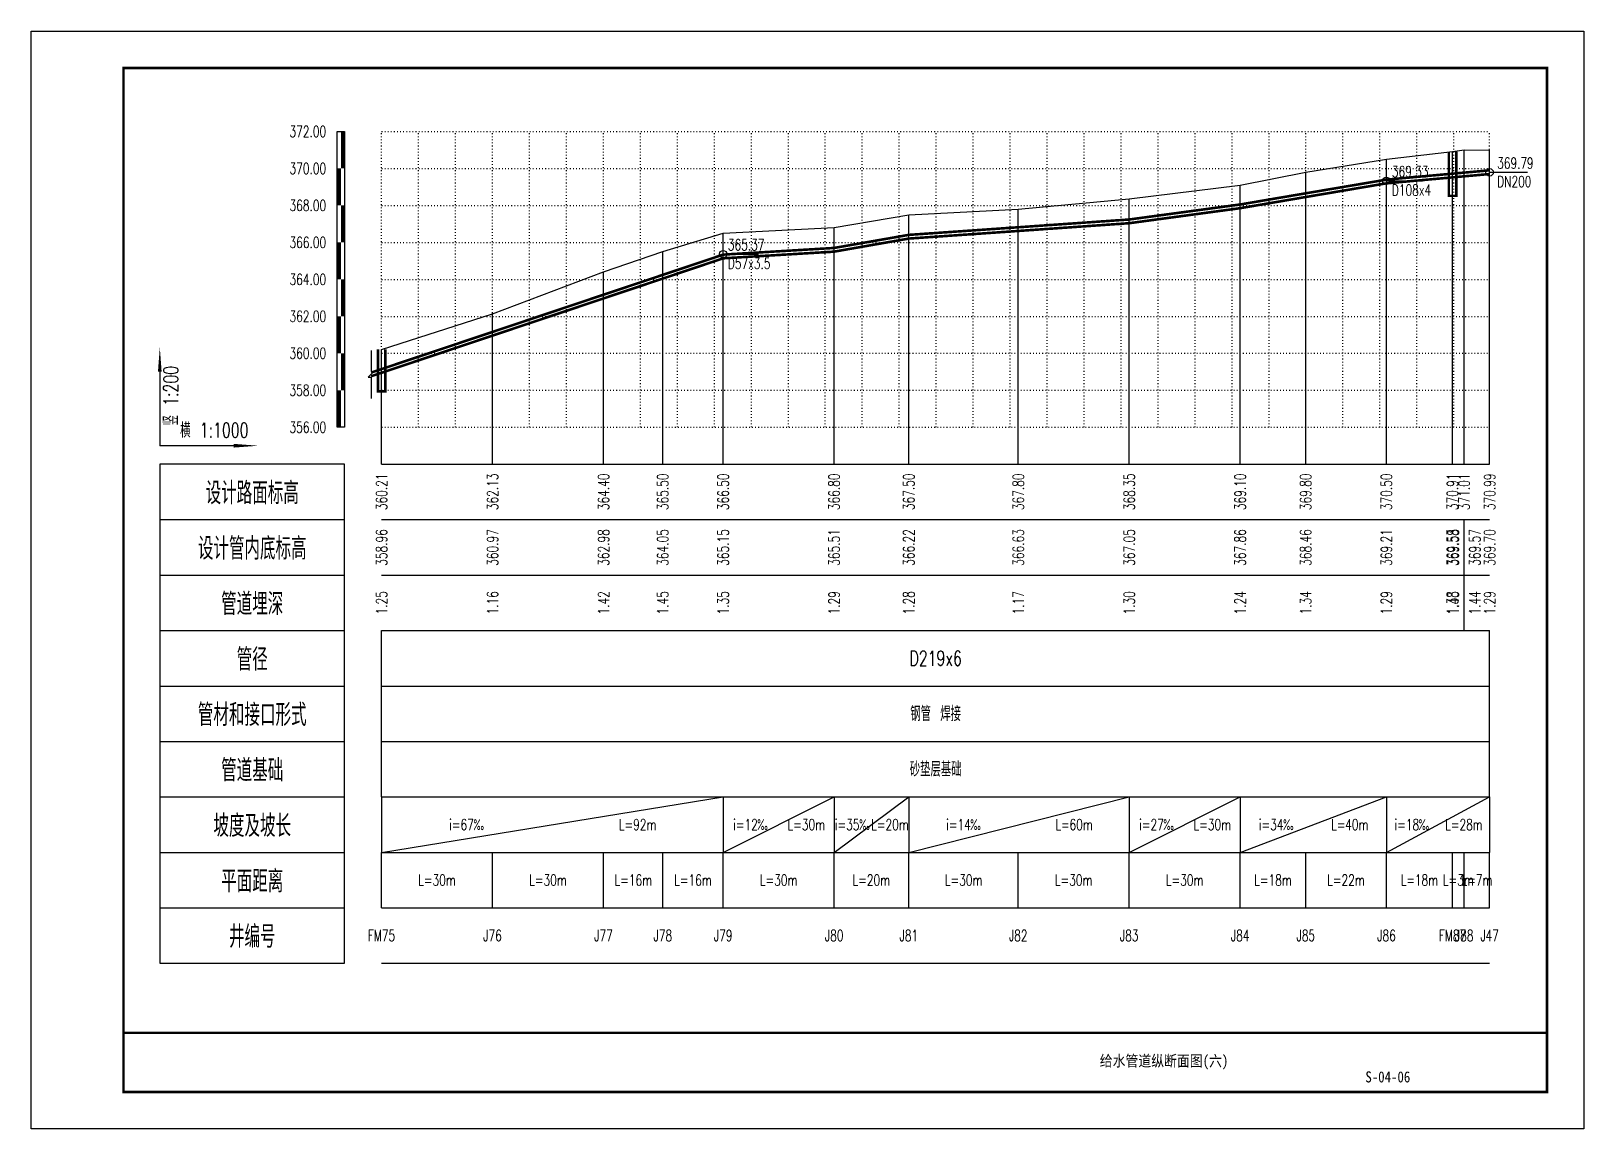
# Model space of a CAD drawing. Extents: x 566669 to 567929, y 3427063 to 3427212.
# Drawn here: x 567718.9 to 567928.9, y 3427063.1 to 3427211.6 of the extents above; entities that cross this region are included whole.
import ezdxf
from ezdxf.enums import TextEntityAlignment as Align

# ---------------------------------------------------------------- set-up
doc = ezdxf.new("R2010")
doc.units = 0
doc.header["$LTSCALE"] = 10
doc.linetypes.add('CENTER', pattern=[50.8, 31.75, -6.35, 6.35, -6.35])
doc.linetypes.add('DOT', pattern=[6.35, 0, -6.35])
doc.layers.get('0').update_dxf_attribs({"linetype": 'CONTINUOUS'})
for name, color, linetype in [('0-BZ', 7, 'CONTINUOUS'), ('0-TK', 7, 'CONTINUOUS'), ('DMZBWG', 8, 'DOT'), ('GPSCOMMON', 7, 'CONTINUOUS'), ('hy_dm_gs_subpipe', 7, 'CONTINUOUS'), ('hydm_common_pipe', 7, 'CONTINUOUS'), ('hydm_gs_natureline', 7, 'CONTINUOUS'), ('hydm_gs_pipe', 7, 'CONTINUOUS'), ('hydm_gs_well', 7, 'CONTINUOUS')]:
    doc.layers.add(name, color=color, linetype=linetype)
doc.styles.add('-宋体', font='', dxfattribs={"width": 0.75})
doc.styles.add('GPSHZ', font='txt.shx', dxfattribs={"width": 0.8, "bigfont": 'hztxt.shx'})
doc.styles.get('-宋体').set_extended_font_data('SimSun')

msp = doc.modelspace()

# ---------------------------------------------------------------- texts
at = {"layer": '0-BZ', "color": 0, "ltscale": 15, "style": '-宋体', "width": 0.85}
for s, p in [('给水管道纵断面图(六)', (567872.07, 3427072.24)), ('S-04-06', (567902.33, 3427070.16))]:
    msp.add_text(s, height=1.5, rotation=359.9624, dxfattribs=at).set_placement(p, align=Align.MIDDLE)
at = {"layer": 'hy_dm_gs_subpipe', "style": 'GPSHZ', "width": 0.7}
for s, p in [('369.79', (567917.1, 3427193.01)), ('369.33', (567902.88, 3427191.86)), ('365.37', (567813.08, 3427181.95))]:
    msp.add_text(s, height=1.5, dxfattribs=at).set_placement(p)
for s, p in [('DN200', (567917.1, 3427192.01)), ('D108x4', (567902.88, 3427190.86)), ('D57x3.5', (567813.08, 3427180.95))]:
    msp.add_text(s, height=1.5, dxfattribs=at).set_placement(p, align=Align.TOP_LEFT)
at = {"layer": 'hydm_common_pipe', "style": 'GPSHZ', "width": 0.7}
for s, p in [('372.00', (567758.76, 3427198.03)), ('370.00', (567758.76, 3427193.03)), ('368.00', (567758.76, 3427188.03)), ('366.00', (567758.76, 3427183.03)), ('364.00', (567758.76, 3427178.03)), ('362.00', (567758.76, 3427173.03)), ('360.00', (567758.76, 3427168.03)), ('358.00', (567758.76, 3427163.03)), ('356.00', (567758.76, 3427158.03))]:
    msp.add_text(s, height=1.5, dxfattribs=at).set_placement(p, align=Align.MIDDLE_RIGHT)
msp.add_text('竖 1:200', height=2, rotation=90, dxfattribs=at).set_placement((567736.76, 3427158.28), align=Align.TOP_LEFT)
msp.add_text('横 1:1000', height=2, dxfattribs=at).set_placement((567739.01, 3427156.03), align=Align.BOTTOM_LEFT)
for s, p in [('360.21', (567766.26, 3427149.28)), ('362.13', (567781.27, 3427149.28)), ('364.40', (567796.28, 3427149.28)), ('365.50', (567804.28, 3427149.28)), ('366.50', (567812.45, 3427149.28)), ('366.80', (567827.44, 3427149.28)), ('367.50', (567837.55, 3427149.28)), ('367.80', (567852.36, 3427149.28)), ('368.35', (567867.36, 3427149.28)), ('369.10', (567882.36, 3427149.28)), ('369.80', (567891.22, 3427149.28)), ('370.50', (567902.13, 3427149.28)), ('370.91', (567911.08, 3427149.28)), ('371.01', (567912.64, 3427149.28)), ('370.99', (567916.1, 3427149.28)), ('358.96', (567766.26, 3427141.78)), ('360.97', (567781.27, 3427141.78)), ('362.98', (567796.28, 3427141.78)), ('364.05', (567804.28, 3427141.78)), ('365.15', (567812.45, 3427141.78)), ('365.51', (567827.44, 3427141.78)), ('366.22', (567837.55, 3427141.78)), ('366.63', (567852.36, 3427141.78)), ('367.05', (567867.36, 3427141.78)), ('367.86', (567882.36, 3427141.78)), ('368.46', (567891.22, 3427141.78)), ('369.21', (567902.13, 3427141.78)), ('369.53', (567911.08, 3427141.78)), ('369.58', (567911.19, 3427141.78)), ('369.57', (567914.09, 3427141.78)), ('369.70', (567916.1, 3427141.78)), ('1.25', (567766.26, 3427134.28)), ('1.16', (567781.27, 3427134.28)), ('1.42', (567796.28, 3427134.28)), ('1.45', (567804.28, 3427134.28)), ('1.35', (567812.45, 3427134.28)), ('1.29', (567827.44, 3427134.28)), ('1.28', (567837.55, 3427134.28)), ('1.17', (567852.36, 3427134.28)), ('1.30', (567867.36, 3427134.28)), ('1.24', (567882.36, 3427134.28)), ('1.34', (567891.22, 3427134.28)), ('1.29', (567902.13, 3427134.28)), ('1.38', (567911.08, 3427134.28)), ('1.43', (567911.19, 3427134.28)), ('1.44', (567914.09, 3427134.28)), ('1.29', (567916.1, 3427134.28))]:
    msp.add_text(s, height=1.5, rotation=90, dxfattribs=at).set_placement(p, align=Align.MIDDLE_CENTER)
for s, height, p in [('D219x6', 2, (567841.18, 3427126.78)), ('钢管 焊接', 2, (567841.18, 3427119.28)), ('砂垫层基础', 2, (567841.18, 3427111.78)), ('i=67‰', 1.5, (567777.81, 3427104.28)), ('L=92m', 1.5, (567800.9, 3427104.28)), ('i=12‰', 1.5, (567816.2, 3427104.28)), ('L=30m', 1.5, (567823.69, 3427104.28)), ('i=35‰', 1.5, (567829.97, 3427104.28)), ('L=20m', 1.5, (567835.02, 3427104.28)), ('i=14‰', 1.5, (567845, 3427104.28)), ('L=60m', 1.5, (567859.91, 3427104.28)), ('i=27‰', 1.5, (567871.11, 3427104.28)), ('L=30m', 1.5, (567878.61, 3427104.28)), ('i=34‰', 1.5, (567887.3, 3427104.28)), ('L=40m', 1.5, (567897.19, 3427104.28)), ('i=18‰', 1.5, (567905.63, 3427104.28)), ('L=28m', 1.5, (567912.61, 3427104.28)), ('L=30m', 1.5, (567773.76, 3427096.78)), ('L=30m', 1.5, (567788.77, 3427096.78)), ('L=16m', 1.5, (567800.28, 3427096.78)), ('L=16m', 1.5, (567808.37, 3427096.78)), ('L=30m', 1.5, (567819.95, 3427096.78)), ('L=20m', 1.5, (567832.5, 3427096.78)), ('L=30m', 1.5, (567844.96, 3427096.78)), ('L=30m', 1.5, (567859.86, 3427096.78)), ('L=30m', 1.5, (567874.86, 3427096.78)), ('L=18m', 1.5, (567886.79, 3427096.78)), ('L=22m', 1.5, (567896.68, 3427096.78)), ('L=18m', 1.5, (567906.61, 3427096.78)), ('L=3m', 1.5, (567911.86, 3427096.78)), ('L=7m', 1.5, (567914.37, 3427096.78)), ('FM75', 1.5, (567766.26, 3427089.28)), ('J76', 1.5, (567781.27, 3427089.28)), ('J77', 1.5, (567796.28, 3427089.28)), ('J78', 1.5, (567804.28, 3427089.28)), ('J79', 1.5, (567812.45, 3427089.28)), ('J80', 1.5, (567827.44, 3427089.28)), ('J81', 1.5, (567837.55, 3427089.28)), ('J82', 1.5, (567852.36, 3427089.28)), ('J83', 1.5, (567867.36, 3427089.28)), ('J84', 1.5, (567882.36, 3427089.28)), ('J85', 1.5, (567891.22, 3427089.28)), ('J86', 1.5, (567902.13, 3427089.28)), ('FM87', 1.5, (567911.08, 3427089.28)), ('J88', 1.5, (567912.64, 3427089.28)), ('J47', 1.5, (567916.1, 3427089.28))]:
    msp.add_text(s, height=height, dxfattribs=at).set_placement(p, align=Align.MIDDLE_CENTER)

# ---------------------------------------------------------------- blocks, each defined once
blk = doc.blocks.new('dafgdahgsdfh')
at = {"layer": '0-TK'}
blk.add_lwpolyline([(43209.45, 121009.57), (43419.45, 121009.57), (43419.45, 120861.07), (43209.45, 120861.07)], close=True, dxfattribs=at)
blk = doc.blocks.new('hygx_gszdtablehead45')
at = {"layer": 'GPSCOMMON'}
for p, q in [((0, 135), (0, 0)), ((50, 135), (0, 135)), ((50, 0), (50, 135)), ((0, 120), (50, 120)), ((0, 105), (50, 105)), ((0, 90), (50, 90)), ((0, 75), (50, 75)), ((0, 60), (50, 60)), ((0, 45), (50, 45)), ((0, 30), (50, 30)), ((0, 15), (50, 15)), ((0, 0), (50, 0)), ((0, 0), (50, 0))]:
    blk.add_line(p, q, dxfattribs=at)
at = {"layer": 'GPSCOMMON', "style": 'GPSHZ', "width": 0.7}
for s, p in [('设计路面标高', (25, 127.5)), ('设计管内底标高', (25, 112.5)), ('管道埋深', (25, 97.5)), ('管径', (25, 82.5)), ('管材和接口形式', (25, 67.5)), ('管道基础', (25, 52.5)), ('坡度及坡长', (25, 37.5)), ('平面距离', (25, 22.5)), ('井编号', (25, 7.5))]:
    blk.add_text(s, height=6, dxfattribs=at).set_placement(p, align=Align.MIDDLE)
blk = doc.blocks.new('swyg')
at = {"linetype": 'Continuous'}
blk.add_circle((0, 0), 1, dxfattribs=at)
blk = doc.blocks.new('SWYGXX')
at = {"color": 0}
blk.add_circle((0, 0), 1, dxfattribs=at)

# ---------------------------------------------------------------- linework, layer by layer
at = {"layer": '0-TK', "const_width": 0.35}
for points in [[(567923.85, 3427068.12), (567731.35, 3427068.12), (567731.35, 3427206.62), (567923.85, 3427206.62)], [(567731.35, 3427206.62), (567923.85, 3427206.62), (567923.85, 3427076.12), (567731.35, 3427076.12)]]:
    msp.add_lwpolyline(points, close=True, dxfattribs=at)
at = {"layer": 'DMZBWG', "ltscale": 0.005}
for p, q in [((567766.26, 3427198.03), (567916.1, 3427198.03)), ((567766.26, 3427158.03), (567766.26, 3427198.03)), ((567771.26, 3427158.03), (567771.26, 3427198.03)), ((567776.26, 3427158.03), (567776.26, 3427198.03)), ((567781.26, 3427158.03), (567781.26, 3427198.03)), ((567786.26, 3427158.03), (567786.26, 3427198.03)), ((567791.26, 3427158.03), (567791.26, 3427198.03)), ((567796.26, 3427158.03), (567796.26, 3427198.03)), ((567801.26, 3427158.03), (567801.26, 3427198.03)), ((567806.26, 3427158.03), (567806.26, 3427198.03)), ((567811.26, 3427158.03), (567811.26, 3427198.03)), ((567816.26, 3427158.03), (567816.26, 3427198.03)), ((567821.26, 3427158.03), (567821.26, 3427198.03)), ((567826.26, 3427158.03), (567826.26, 3427198.03)), ((567831.26, 3427158.03), (567831.26, 3427198.03)), ((567836.26, 3427158.03), (567836.26, 3427198.03)), ((567841.26, 3427158.03), (567841.26, 3427198.03)), ((567846.26, 3427158.03), (567846.26, 3427198.03)), ((567851.26, 3427158.03), (567851.26, 3427198.03)), ((567856.26, 3427158.03), (567856.26, 3427198.03)), ((567861.26, 3427158.03), (567861.26, 3427198.03)), ((567866.26, 3427158.03), (567866.26, 3427198.03)), ((567871.26, 3427158.03), (567871.26, 3427198.03)), ((567876.26, 3427158.03), (567876.26, 3427198.03)), ((567881.26, 3427158.03), (567881.26, 3427198.03)), ((567886.26, 3427158.03), (567886.26, 3427198.03)), ((567891.26, 3427158.03), (567891.26, 3427198.03)), ((567896.26, 3427158.03), (567896.26, 3427198.03)), ((567901.26, 3427158.03), (567901.26, 3427198.03)), ((567906.26, 3427158.03), (567906.26, 3427198.03)), ((567911.26, 3427158.03), (567911.26, 3427198.03)), ((567916.1, 3427158.03), (567916.1, 3427198.03)), ((567766.26, 3427193.03), (567916.1, 3427193.03)), ((567766.26, 3427188.03), (567916.1, 3427188.03)), ((567766.26, 3427183.03), (567916.1, 3427183.03)), ((567766.26, 3427178.03), (567916.1, 3427178.03)), ((567766.26, 3427173.03), (567916.1, 3427173.03)), ((567766.26, 3427168.03), (567916.1, 3427168.03)), ((567766.26, 3427163.03), (567916.1, 3427163.03)), ((567766.26, 3427158.03), (567916.1, 3427158.03))]:
    msp.add_line(p, q, dxfattribs=at)
at = {"layer": 'GPSCOMMON'}
msp.add_lwpolyline([(567718.85, 3427211.62), (567928.85, 3427211.62), (567928.85, 3427063.12), (567718.85, 3427063.12)], close=True, dxfattribs=at)
at = {"layer": 'hy_dm_gs_subpipe'}
for points in [[(567916.1, 3427192.51), (567921.22, 3427192.51)], [(567902.13, 3427191.36), (567907.04, 3427191.36)], [(567812.45, 3427181.45), (567817.24, 3427181.45)]]:
    msp.add_lwpolyline(points, dxfattribs=at)
at = {"layer": 'hy_dm_gs_subpipe', "color": 1, "const_width": 0.35}
msp.add_lwpolyline([(567812.45, 3427181.45), (567812.45, 3427181.38)], dxfattribs=at)
at = {"layer": 'hydm_common_pipe'}
for p, q in [((567766.26, 3427153.03), (567916.1, 3427153.03)), ((567766.26, 3427145.53), (567916.1, 3427145.53)), ((567766.26, 3427138.03), (567916.1, 3427138.03)), ((567766.26, 3427130.53), (567916.1, 3427130.53)), ((567766.26, 3427123.03), (567916.1, 3427123.03)), ((567766.26, 3427115.53), (567916.1, 3427115.53)), ((567766.26, 3427108.03), (567916.1, 3427108.03)), ((567766.26, 3427100.53), (567916.1, 3427100.53)), ((567766.26, 3427093.03), (567916.1, 3427093.03)), ((567766.26, 3427085.53), (567916.1, 3427085.53))]:
    msp.add_line(p, q, dxfattribs=at)
for points in [[(567760.26, 3427158.03), (567760.26, 3427198.03), (567761.26, 3427198.03), (567761.26, 3427158.03), (567760.26, 3427158.03)], [(567736.26, 3427165.53), (567736.26, 3427155.53)], [(567746.26, 3427155.53), (567736.26, 3427155.53)], [(567912.64, 3427138.03), (567912.64, 3427145.53)], [(567912.64, 3427130.53), (567912.64, 3427138.03)], [(567766.26, 3427123.03), (567766.26, 3427130.53)], [(567916.1, 3427123.03), (567916.1, 3427130.53)], [(567766.26, 3427115.53), (567766.26, 3427123.03)], [(567916.1, 3427115.53), (567916.1, 3427123.03)], [(567766.26, 3427108.03), (567766.26, 3427115.53)], [(567916.1, 3427108.03), (567916.1, 3427115.53)], [(567766.26, 3427108.03), (567766.26, 3427100.53), (567812.45, 3427108.03), (567812.45, 3427100.53)], [(567812.45, 3427108.03), (567812.45, 3427100.53), (567827.44, 3427108.03), (567827.44, 3427100.53)], [(567827.44, 3427108.03), (567827.44, 3427100.53), (567837.55, 3427108.03), (567837.55, 3427100.53)], [(567837.55, 3427108.03), (567837.55, 3427100.53), (567867.36, 3427108.03), (567867.36, 3427100.53)], [(567867.36, 3427108.03), (567867.36, 3427100.53), (567882.36, 3427108.03), (567882.36, 3427100.53)], [(567882.36, 3427108.03), (567882.36, 3427100.53), (567902.13, 3427108.03), (567902.13, 3427100.53)], [(567902.13, 3427108.03), (567902.13, 3427100.53), (567916.1, 3427108.03), (567916.1, 3427100.53)], [(567766.26, 3427093.03), (567766.26, 3427100.53)], [(567781.27, 3427093.03), (567781.27, 3427100.53)], [(567781.27, 3427093.03), (567781.27, 3427100.53)], [(567796.28, 3427093.03), (567796.28, 3427100.53)], [(567796.28, 3427093.03), (567796.28, 3427100.53)], [(567804.28, 3427093.03), (567804.28, 3427100.53)], [(567804.28, 3427093.03), (567804.28, 3427100.53)], [(567812.45, 3427093.03), (567812.45, 3427100.53)], [(567812.45, 3427093.03), (567812.45, 3427100.53)], [(567827.44, 3427093.03), (567827.44, 3427100.53)], [(567827.44, 3427093.03), (567827.44, 3427100.53)], [(567837.55, 3427093.03), (567837.55, 3427100.53)], [(567837.55, 3427093.03), (567837.55, 3427100.53)], [(567852.36, 3427093.03), (567852.36, 3427100.53)], [(567852.36, 3427093.03), (567852.36, 3427100.53)], [(567867.36, 3427093.03), (567867.36, 3427100.53)], [(567867.36, 3427093.03), (567867.36, 3427100.53)], [(567882.36, 3427093.03), (567882.36, 3427100.53)], [(567882.36, 3427093.03), (567882.36, 3427100.53)], [(567891.22, 3427093.03), (567891.22, 3427100.53)], [(567891.22, 3427093.03), (567891.22, 3427100.53)], [(567902.13, 3427093.03), (567902.13, 3427100.53)], [(567902.13, 3427093.03), (567902.13, 3427100.53)], [(567911.08, 3427093.03), (567911.08, 3427100.53)], [(567911.08, 3427093.03), (567911.08, 3427100.53)], [(567912.64, 3427093.03), (567912.64, 3427100.53)], [(567912.64, 3427093.03), (567912.64, 3427100.53)], [(567916.1, 3427093.03), (567916.1, 3427100.53)]]:
    msp.add_lwpolyline(points, dxfattribs=at)
at = {"layer": 'hydm_common_pipe', "const_width": 0.5}
for points in [[(567761.01, 3427193.03), (567761.01, 3427198.03)], [(567760.51, 3427188.03), (567760.51, 3427193.03)], [(567761.01, 3427183.03), (567761.01, 3427188.03)], [(567760.51, 3427178.03), (567760.51, 3427183.03)], [(567761.01, 3427173.03), (567761.01, 3427178.03)], [(567760.51, 3427168.03), (567760.51, 3427173.03)], [(567761.01, 3427163.03), (567761.01, 3427168.03)], [(567760.51, 3427158.03), (567760.51, 3427163.03)]]:
    msp.add_lwpolyline(points, dxfattribs=at)
at = {"layer": 'hydm_common_pipe'}
for points in [[(567736.26, 3427165.53, 0.5, 0, 0), (567736.26, 3427168.87, 0, 0, 0)], [(567746.26, 3427155.53, 0.5, 0, 0), (567749.59, 3427155.53, 0, 0, 0)]]:
    msp.add_lwpolyline(points, format="xyseb", dxfattribs=at)
at = {"layer": 'hydm_gs_natureline', "color": 7, "linetype": 'Continuous'}
msp.add_lwpolyline([(567766.26, 3427168.56), (567781.27, 3427173.36), (567796.28, 3427179.03), (567804.28, 3427181.78), (567812.45, 3427184.28), (567827.44, 3427185.03), (567837.55, 3427186.78), (567852.36, 3427187.53), (567867.36, 3427188.91), (567882.36, 3427190.78), (567891.22, 3427192.53), (567902.13, 3427194.28), (567911.08, 3427195.31), (567912.64, 3427195.56), (567916.1, 3427195.51)], dxfattribs=at)
at = {"layer": 'hydm_gs_pipe', "color": 1, "linetype": 'Continuous', "const_width": 0.35}
for points in [[(567891.22, 3427189.67), (567902.13, 3427191.52)], [(567902.13, 3427191.52), (567911.08, 3427192.33)], [(567902.13, 3427191.02), (567911.08, 3427191.83)], [(567911.08, 3427192.33), (567912.64, 3427192.47)], [(567911.08, 3427191.83), (567912.64, 3427191.97)], [(567912.64, 3427192.47), (567916.1, 3427192.78)], [(567912.64, 3427191.97), (567916.1, 3427192.28)], [(567882.36, 3427188.16), (567891.22, 3427189.67)], [(567891.22, 3427189.17), (567902.13, 3427191.02)], [(567867.36, 3427186.13), (567882.36, 3427188.16)], [(567867.36, 3427185.63), (567882.36, 3427187.66)], [(567882.36, 3427187.66), (567891.22, 3427189.17)], [(567852.36, 3427185.08), (567867.36, 3427186.13)], [(567852.36, 3427184.58), (567867.36, 3427185.63)], [(567827.44, 3427182.28), (567837.55, 3427184.05)], [(567827.44, 3427181.78), (567837.55, 3427183.55)], [(567837.55, 3427184.05), (567852.36, 3427185.08)], [(567837.55, 3427183.55), (567852.36, 3427184.58)], [(567804.28, 3427178.64), (567812.45, 3427181.38)], [(567812.45, 3427181.38), (567827.44, 3427182.28)], [(567812.45, 3427180.88), (567827.44, 3427181.78)], [(567804.28, 3427178.14), (567812.45, 3427180.88)], [(567796.28, 3427175.96), (567804.28, 3427178.64)], [(567796.28, 3427175.46), (567804.28, 3427178.14)], [(567781.27, 3427170.93), (567796.28, 3427175.96)], [(567781.27, 3427170.43), (567796.28, 3427175.46)], [(567766.26, 3427165.9), (567781.27, 3427170.93)], [(567766.26, 3427165.4), (567781.27, 3427170.43)], [(567766.26, 3427165.9), (567764.84, 3427165.43)], [(567766.26, 3427165.4), (567764.84, 3427164.93)]]:
    msp.add_lwpolyline(points, dxfattribs=at)
at = {"layer": 'hydm_gs_pipe', "color": 7, "lineweight": -3}
msp.add_lwpolyline([(567764.84, 3427168.43), (567764.84, 3427165.55), (567765.21, 3427165.55), (567764.46, 3427164.8), (567764.84, 3427164.8), (567764.84, 3427161.93)], dxfattribs=at)
at = {"layer": 'hydm_gs_well', "color": 7, "linetype": 'CENTER'}
for points in [[(567902.13, 3427153.03), (567902.13, 3427194.28)], [(567911.08, 3427153.03), (567911.08, 3427195.31)], [(567912.64, 3427153.03), (567912.64, 3427195.56)], [(567916.1, 3427153.03), (567916.1, 3427195.51)], [(567891.22, 3427153.03), (567891.22, 3427192.53)], [(567882.36, 3427153.03), (567882.36, 3427190.78)], [(567852.36, 3427153.03), (567852.36, 3427187.53)], [(567867.36, 3427153.03), (567867.36, 3427188.91)], [(567837.55, 3427153.03), (567837.55, 3427186.78)], [(567812.45, 3427153.03), (567812.45, 3427184.28)], [(567827.44, 3427153.03), (567827.44, 3427185.03)], [(567804.28, 3427153.03), (567804.28, 3427181.78)], [(567796.28, 3427153.03), (567796.28, 3427179.03)], [(567781.27, 3427153.03), (567781.27, 3427173.36)], [(567766.26, 3427153.03), (567766.26, 3427168.56)]]:
    msp.add_lwpolyline(points, dxfattribs=at)
at = {"layer": 'hydm_gs_well', "color": 7, "linetype": 'Continuous', "const_width": 0.35}
for points in [[(567910.58, 3427195.31), (567910.58, 3427189.33), (567911.58, 3427189.33), (567911.58, 3427195.31)], [(567765.76, 3427168.56), (567765.76, 3427162.9), (567766.76, 3427162.9), (567766.76, 3427168.56)]]:
    msp.add_lwpolyline(points, dxfattribs=at)

# ---------------------------------------------------------------- block references
at = {"layer": 'GPSCOMMON'}
msp.add_blockref('dafgdahgsdfh', (524509.4, 3306202.05), dxfattribs=at)
at = {"layer": 'hy_dm_gs_subpipe', "xscale": 0.5, "yscale": 0.5}
for name, p in [('swyg', (567902.13, 3427191.36)), ('SWYGXX', (567916.1, 3427192.51)), ('swyg', (567812.45, 3427181.45))]:
    msp.add_blockref(name, p, dxfattribs=at)
at = {"layer": 'hydm_common_pipe', "xscale": 0.5, "yscale": 0.5, "zscale": 0.5}
msp.add_blockref('hygx_gszdtablehead45', (567736.26, 3427085.53), dxfattribs=at)

msp.set_redraw_order([(e.dxf.handle, doc.entitydb.next_handle()) for e in msp.query("TEXT MTEXT ATTDEF DIMENSION ARC_DIMENSION")])  # texts and dimensions are drawn at this point

doc.saveas('drawing.dxf')
